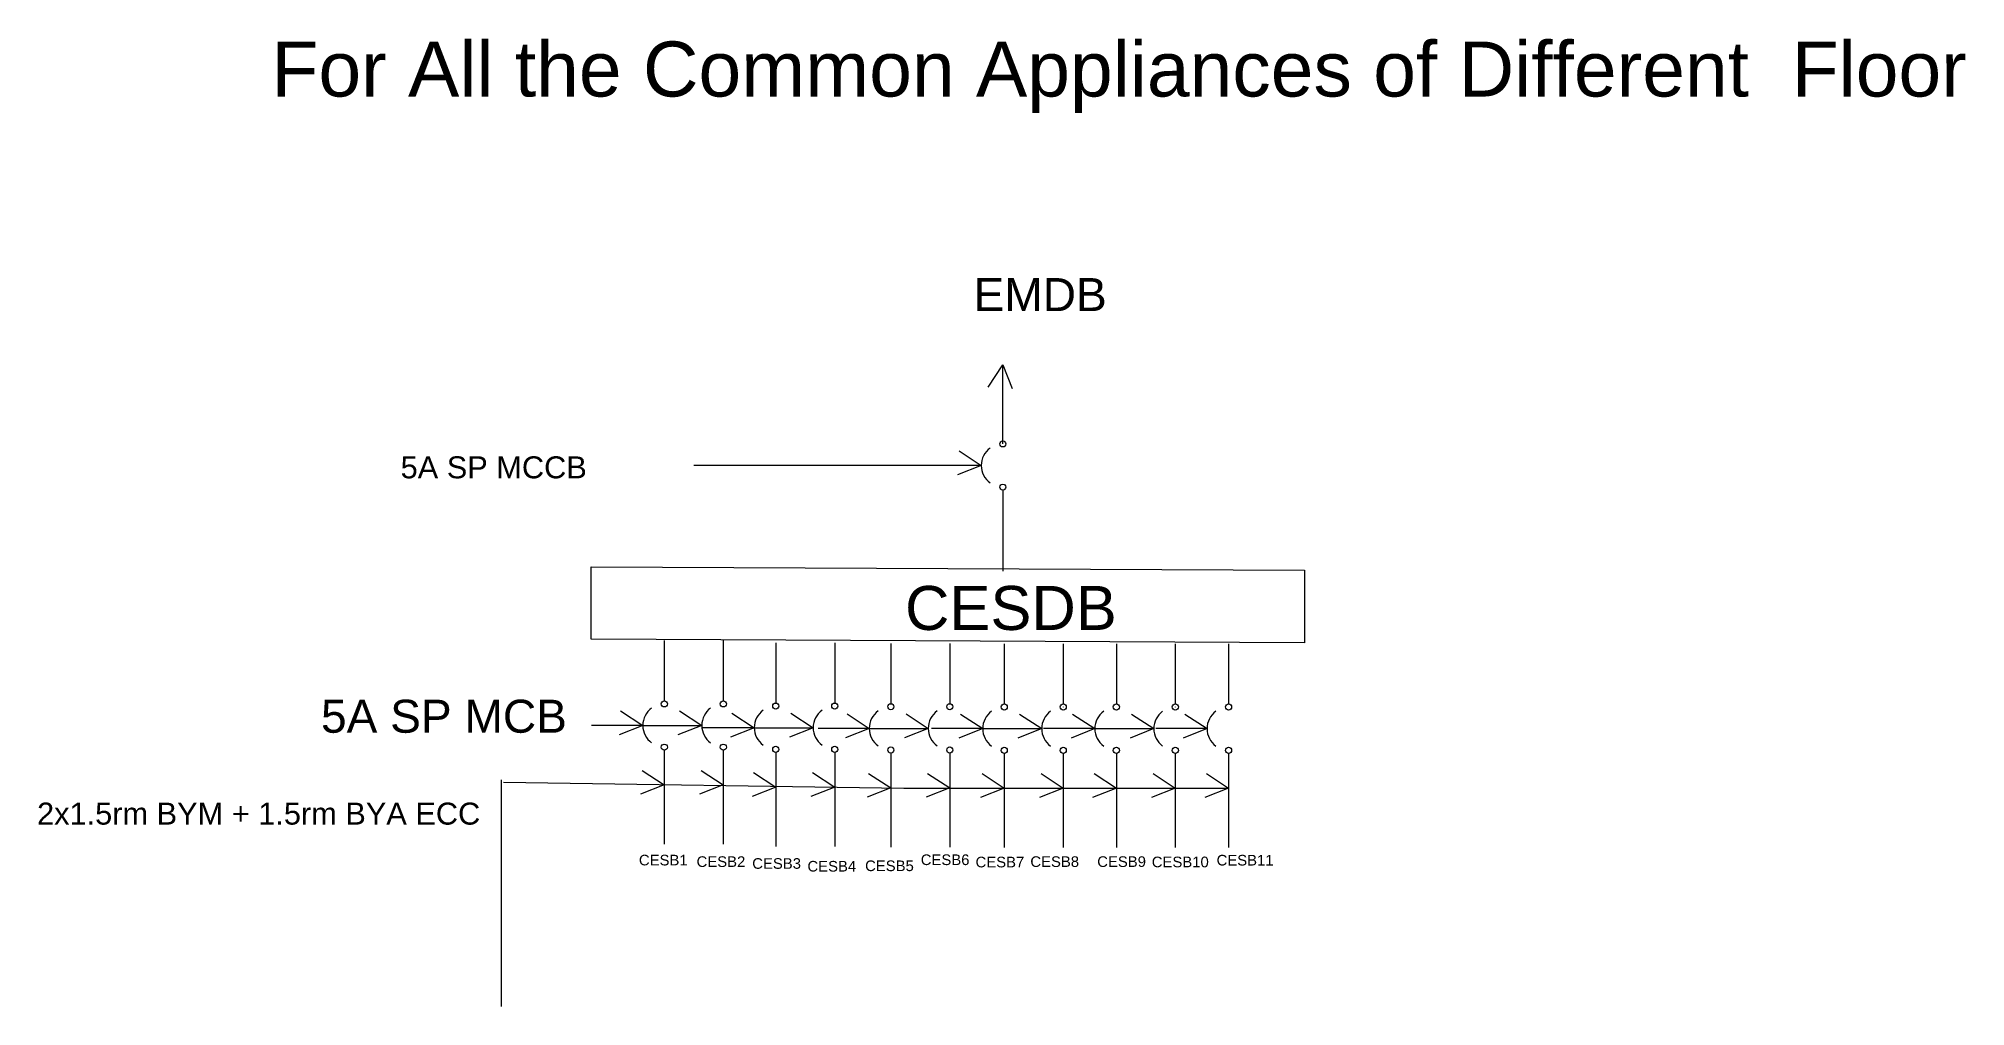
# Model space of a CAD drawing. Header units: inches. Extents: x 176 to 626, y 132 to 230.
# Drawn here: x 451.3 to 626.5, y 141.6 to 229.5 of the extents above; entities that cross this region are included whole.
import ezdxf

# ---------------------------------------------------------------- set-up
doc = ezdxf.new("R2010")
doc.units = ezdxf.units.IN
doc.header["$MEASUREMENT"] = 0
doc.layers.add('Legend', color=50, linetype='Continuous')
doc.styles.get("Standard").update_dxf_attribs({"font": 'arial.ttf'})

msp = doc.modelspace()

# ---------------------------------------------------------------- texts
at = {"attachment_point": 1}
for s, width, gutter_width, heights, insert, char_height in [('For All the Common Appliances of Different  Floor\\P', 158.1581, 1.93, [12.45], (472.5, 229.25), 5), ('EMDB', 17.4514, 1.93, [1], (536.32, 207.75), 3), ('5A SP MCCB', 22.0028, 1, [0], (484.24, 191.55), 2), ('CESDB', 17.4514, 1.93, [1], (530.09, 179.77), 4), ('5A SP MCB', 26.2365, 1, [0], (477, 169.43), 3), ('CESB1', 5.7192, 1.93, [0], (505.9, 155.34), 0.967), ('CESB2', 5.7192, 1.93, [0], (511.14, 155.2), 0.967), ('CESB3', 5.7192, 1.93, [0], (516.2, 155.03), 0.967), ('CESB4', 5.7192, 1.93, [0], (521.22, 154.78), 0.967), ('CESB5', 5.7192, 1.93, [0], (526.46, 154.82), 0.967), ('CESB6', 5.7192, 1.93, [0], (531.52, 155.37), 0.967), ('CESB7', 5.7192, 1.93, [0], (536.5, 155.16), 0.967), ('CESB8', 5.7192, 1.93, [0], (541.48, 155.2), 0.967), ('CESB9', 5.7192, 1.93, [0], (547.56, 155.2), 0.967), ('CESB10', 5.7192, 1.93, [0], (552.52, 155.17), 0.967), ('CESB11', 5.7192, 1.93, [0], (558.41, 155.33), 0.967)]:
    msp.add_mtext_dynamic_manual_height_columns(s, width=width, gutter_width=gutter_width, heights=heights, dxfattribs=dict(at, insert=insert, char_height=char_height))
at = {"layer": 'Legend', "insert": (451.19, 160.08), "char_height": 2, "attachment_point": 1}
msp.add_mtext_dynamic_manual_height_columns('2x1.5rm BYM + 1.5rm BYA ECC', width=45.7286, gutter_width=1, heights=[0], dxfattribs=at)

# ---------------------------------------------------------------- blocks, each defined once
blk = doc.blocks.new('Arrow')
for p, q in [((0, 0), (-2.16, -0.85)), ((-2.02, 1.32), (0, 0))]:
    blk.add_line(p, q)

# ---------------------------------------------------------------- linework, layer by layer
for p, q in [((538.98, 192.68), (538.98, 199.86)), ((537.02, 190.72), (510.88, 190.72)), ((538.98, 188.47), (538.98, 181.11)), ((508.21, 174.8), (508.21, 169.33)), ((513.57, 174.8), (513.57, 169.33)), ((518.34, 174.6), (518.34, 169.13)), ((523.7, 174.6), (523.7, 169.13)), ((528.8, 174.53), (528.8, 169.06)), ((534.16, 174.53), (534.16, 169.06)), ((539.11, 174.51), (539.11, 169.04)), ((544.47, 174.51), (544.47, 169.04)), ((549.3, 174.51), (549.3, 169.04)), ((554.66, 174.51), (554.66, 169.04)), ((559.5, 174.51), (559.5, 169.04)), ((513.57, 169.05), (513.57, 169.05)), ((523.7, 168.85), (523.7, 168.85)), ((534.16, 168.79), (534.16, 168.78)), ((544.47, 168.77), (544.47, 168.76)), ((554.66, 168.77), (554.66, 168.76)), ((503.54, 167.09), (501.59, 167.09)), ((506.25, 167.09), (503.54, 167.09)), ((506.25, 167.09), (511.61, 167.09)), ((513.67, 166.89), (511.72, 166.89)), ((516.38, 166.89), (513.67, 166.89)), ((516.38, 166.89), (521.74, 166.89)), ((524.14, 166.82), (522.19, 166.82)), ((526.84, 166.82), (524.14, 166.82)), ((526.84, 166.82), (532.2, 166.82)), ((534.44, 166.8), (532.49, 166.8)), ((537.15, 166.8), (534.44, 166.8)), ((537.15, 166.8), (542.51, 166.8)), ((544.64, 166.8), (542.69, 166.8)), ((547.34, 166.8), (544.64, 166.8)), ((547.34, 166.8), (552.7, 166.8)), ((554.83, 166.8), (552.88, 166.8)), ((557.54, 166.8), (554.83, 166.8)), ((508.21, 164.84), (508.21, 156.3)), ((513.57, 164.84), (513.57, 156.3)), ((518.34, 164.65), (518.34, 156.1)), ((523.7, 164.65), (523.7, 156.1)), ((528.8, 164.58), (528.8, 156.03)), ((534.16, 164.58), (534.16, 156.03)), ((539.11, 164.56), (539.11, 156.01)), ((544.47, 164.56), (544.47, 156.01)), ((549.3, 164.56), (549.3, 156.01)), ((554.66, 164.56), (554.66, 156.01)), ((559.5, 164.56), (559.5, 156.01))]:
    msp.add_line(p, q)
msp.add_lwpolyline([(501.57, 181.52), (566.39, 181.21), (566.39, 174.61), (501.57, 174.93)], close=True)
for centre in [(538.98, 192.68), (538.98, 188.75), (508.21, 169.05), (513.57, 169.05), (518.34, 168.85), (523.7, 168.85), (528.8, 168.79), (534.16, 168.79), (539.11, 168.77), (544.47, 168.77), (549.3, 168.77), (554.66, 168.77), (559.5, 168.77), (508.21, 165.12), (513.57, 165.12), (518.34, 164.92), (523.7, 164.92), (528.8, 164.86), (534.16, 164.86), (539.11, 164.83), (544.47, 164.83), (549.3, 164.83), (554.66, 164.83), (559.5, 164.83)]:
    msp.add_circle(centre, 0.277)
for centre in [(538.98, 190.72), (508.21, 167.09), (513.57, 167.09), (518.34, 166.89), (523.7, 166.89), (528.8, 166.82), (534.16, 166.82), (539.11, 166.8), (544.47, 166.8), (549.3, 166.8), (554.66, 166.8), (559.5, 166.8)]:
    msp.add_arc(centre, 1.96, 126.0027, 233.9973)
at = {"layer": 'Legend'}
for p, q in [((493.41, 141.55), (493.41, 162.16)), ((493.58, 161.93), (529.99, 161.4)), ((529.99, 161.4), (559.5, 161.4))]:
    msp.add_line(p, q, dxfattribs=at)

# ---------------------------------------------------------------- block references
at = {"color": 6, "rotation": 90}
msp.add_blockref('Arrow', (538.98, 199.86), dxfattribs=at)
at = {"color": 6}
for p in [(537.02, 190.72), (506.25, 167.09), (511.61, 167.09), (516.38, 166.89), (521.74, 166.89), (526.84, 166.82), (532.2, 166.82), (537.15, 166.8), (542.51, 166.8), (547.34, 166.8), (552.7, 166.8), (557.54, 166.8)]:
    msp.add_blockref('Arrow', p, dxfattribs=at)
at = {"layer": 'Legend', "color": 6}
for p in [(508.21, 161.69), (513.57, 161.69), (518.34, 161.49), (523.7, 161.49), (528.8, 161.42), (534.16, 161.42), (539.11, 161.4), (544.47, 161.4), (549.3, 161.4), (554.66, 161.4), (559.5, 161.4)]:
    msp.add_blockref('Arrow', p, dxfattribs=at)

msp.set_redraw_order([(e.dxf.handle, doc.entitydb.next_handle()) for e in msp.query("TEXT MTEXT ATTDEF DIMENSION ARC_DIMENSION")])  # texts and dimensions are drawn at this point

doc.saveas('drawing.dxf')
